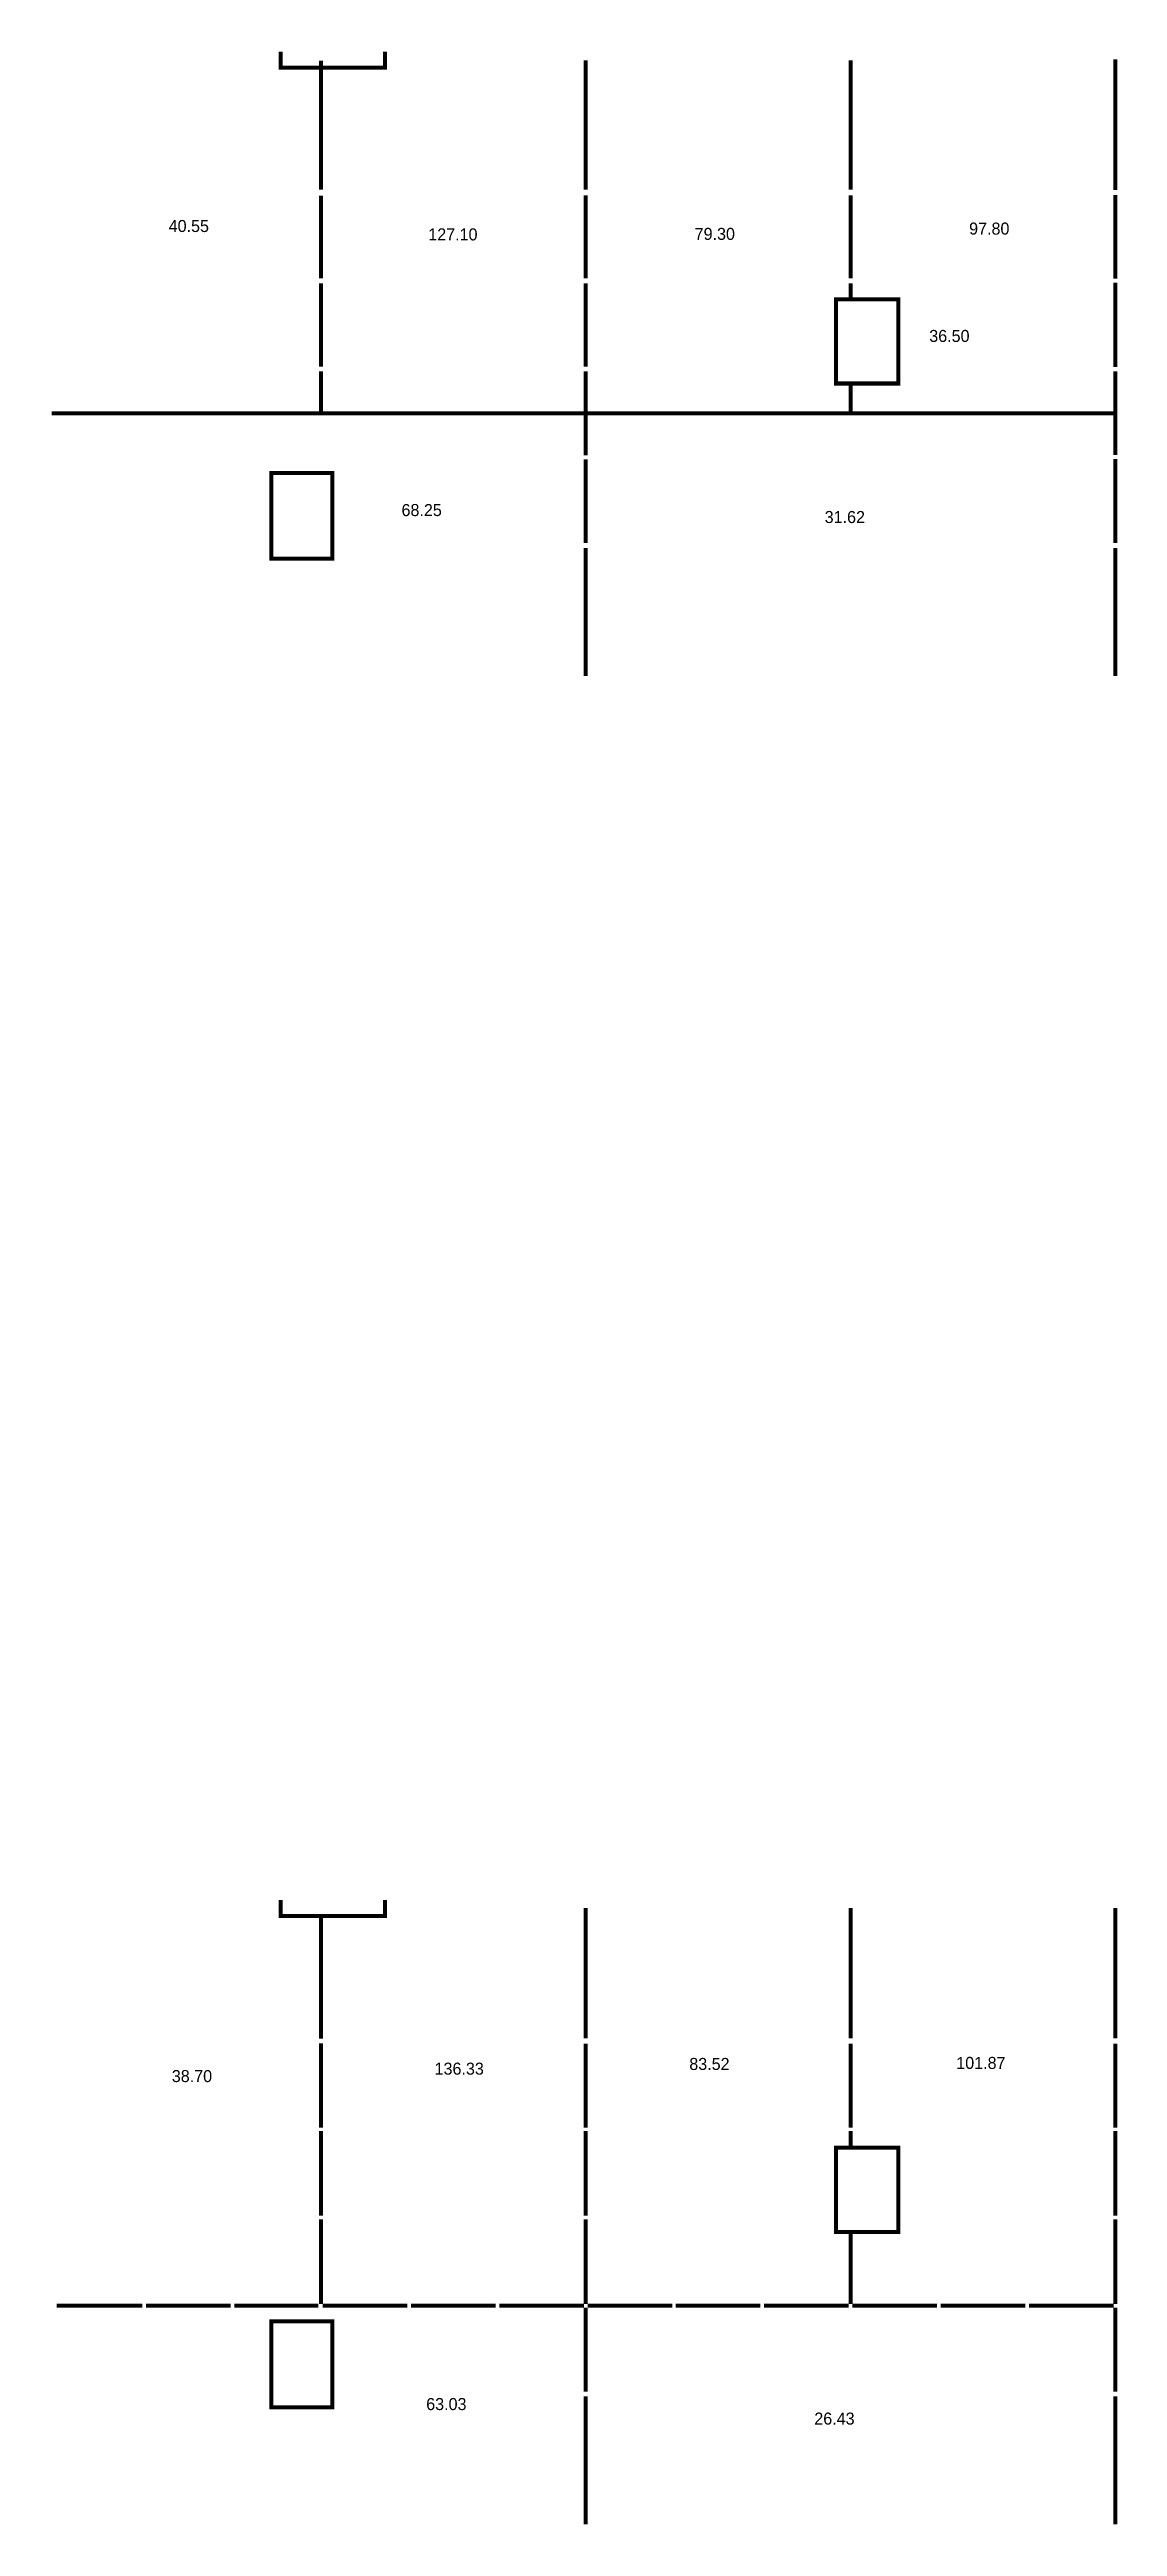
# Model space of a CAD drawing. Header units: millimetres. Extents: x -224470 to 893780, y -1288009 to 197746.
# Drawn here: x 760730 to 893780, y -1096109 to -787384 of the extents above; entities that cross this region are included whole.
import ezdxf

# ---------------------------------------------------------------- set-up
doc = ezdxf.new("R2010")
doc.units = ezdxf.units.MM
doc.header["$LTSCALE"] = 1000
doc.header["$MEASUREMENT"] = 0
doc.layers.get('0').update_dxf_attribs({"linetype": 'CONTINUOUS'})
doc.styles.add('나눔바른고딕', font='')
doc.styles.get('나눔바른고딕').set_extended_font_data('나눔바른고딕')

msp = doc.modelspace()

# ---------------------------------------------------------------- texts
at = {"color": 4, "ltscale": 10000, "style": '나눔바른고딕'}
for s, p in [('40.55', (775571.6, -810129.4)), ('127.10', (807915.5, -811173.3)), ('79.30', (841104.3, -811112.1)), ('97.80', (875301.4, -810452.1)), ('68.25', (804581.6, -845535.1)), ('31.62', (857306.6, -846401.5)), ('38.70', (775962.8, -1040723)), ('136.33', (808701.5, -1039798.9)), ('83.52', (840436.9, -1039211.1)), ('101.87', (873698.9, -1039082.1)), ('63.03', (807656.2, -1081604.1)), ('26.43', (856014.4, -1083414.6))]:
    msp.add_text(s, height=1500, dxfattribs=at).set_placement(p)
at = {"color": 2, "ltscale": 10000, "style": '나눔바른고딕'}
msp.add_text('36.50', height=1500, dxfattribs=at).set_placement((870333.3, -823831.9))

# ---------------------------------------------------------------- linework, layer by layer
at = {"color": 4, "ltscale": 10000, "const_width": 500}
for points in [[(794530.1, -789634.5), (789530.1, -789634.5), (789530.1, -787634.5)], [(794530.1, -789634.5), (802530.1, -789634.5), (802530.1, -787634.5)], [(794530.1, -788759.5), (794530.1, -804834.5)], [(827530.1, -804859.5), (827530.1, -788709.5)], [(860530.1, -804859.5), (860530.1, -788709.5)], [(893530.1, -788609.5), (893530.1, -804884.5)], [(794530.1, -805584.5), (794530.1, -815909.5)], [(827530.1, -815909.5), (827530.1, -805559.5)], [(860530.1, -815909.5), (860530.1, -805559.5)], [(893529.5, -805534.5), (893530.1, -815959.5)], [(794530.1, -816509.5), (794530.1, -826909.5)], [(827530.1, -826909.5), (827530.1, -816509.5)], [(860530.1, -816509.5), (860530.1, -818509.5), (858730.1, -818509.5), (858730.1, -829009.5), (860530.1, -829009.5), (860530.1, -832709.5), (827530.1, -832709.5)], [(893530.1, -816459.5), (893528.9, -826959.5)], [(860530.1, -818509.5), (866480.1, -818509.5), (866480.1, -829009.5), (860530.1, -829009.5)], [(794530.1, -827509.5), (794530.1, -832709.5), (827530.1, -832709.5), (827530.1, -827509.5)], [(860530.1, -832709.5), (893528.7, -832709.5), (893530, -827509.5)], [(760980.1, -832709.5), (794530.1, -832709.5)], [(827530.1, -832709.5), (827530.1, -837959.5)], [(893530.1, -837909.5), (893528.7, -832709.5)], [(827530.1, -838459.5), (827530.1, -848909.5)], [(893530.1, -838434.5), (893530.1, -848909.5)], [(827530.1, -849509.5), (827530.1, -865459.5)], [(893530.1, -849509.5), (893530.1, -865459.5)], [(794530.1, -1020034.5), (789530.1, -1020034.5), (789530.1, -1018034.5)], [(794530.1, -1035309.5), (794530.1, -1020034.5), (802530.1, -1020034.5), (802530.1, -1018034.5)], [(827530.1, -1019009.5), (827530.1, -1035284.5)], [(860530.1, -1019009.5), (860530.1, -1035284.5)], [(893530.1, -1035284.5), (893530.1, -1019009.5)], [(794530.1, -1046384.5), (794530.1, -1035909.5)], [(827530.1, -1035934.5), (827530.1, -1046384.5)], [(860530.1, -1035934.5), (860530.1, -1046384.5)], [(893530.1, -1046384.5), (893530.1, -1035934.5)], [(794530.1, -1057384.5), (794530.1, -1046834.5)], [(827530.1, -1046834.5), (827530.1, -1057384.5)], [(860530.1, -1046834.5), (860530.1, -1048909.5), (858730.1, -1048909.5), (858730.1, -1059409.5), (860530.1, -1059409.5), (860530.1, -1068384.5)], [(860530.1, -1048909.5), (866480.1, -1048909.5), (866480.1, -1059409.5), (860530.1, -1059409.5)], [(893530.1, -1057384.5), (893530.1, -1046834.5)], [(794530.1, -1068384.5), (794530.1, -1057834.5)], [(827530.1, -1057834.5), (827530.1, -1068384.5)], [(893530.1, -1068384.5), (893530.1, -1057834.5)], [(772305.1, -1068609.5), (761630.1, -1068609.5)], [(783305.1, -1068609.5), (772755.1, -1068609.5)], [(794230.1, -1068609.5), (783755.1, -1068609.5)], [(805305.1, -1068609.5), (794755.1, -1068609.5)], [(816305.1, -1068609.5), (805755.1, -1068609.5)], [(827305.1, -1068609.5), (816755.1, -1068609.5)], [(827530.1, -1079309.5), (827530.1, -1068834.5)], [(838305.1, -1068609.5), (827755.1, -1068609.5)], [(849305.1, -1068609.5), (838755.1, -1068609.5)], [(860305.1, -1068609.5), (849755.1, -1068609.5)], [(871305.1, -1068609.5), (860755.1, -1068609.5)], [(871755.1, -1068609.5), (882305.1, -1068609.5)], [(882755.1, -1068609.5), (893305.1, -1068609.5)], [(893530.1, -1068834.5), (893530.1, -1079309.5)], [(827530.1, -1079909.5), (827530.1, -1095859.5)], [(893530.1, -1079909.5), (893530.1, -1095859.5)]]:
    msp.add_lwpolyline(points, dxfattribs=at)
for points in [[(788380.1, -840159.5), (788380.1, -850859.5), (790380.1, -850859.5), (795980.1, -850859.5), (795980.1, -840159.5)], [(788380.1, -1070559.5), (788380.1, -1081259.5), (790380.1, -1081259.5), (795980.1, -1081259.5), (795980.1, -1070559.5)]]:
    msp.add_lwpolyline(points, close=True, dxfattribs=at)

msp.set_redraw_order([(e.dxf.handle, doc.entitydb.next_handle()) for e in msp.query("TEXT MTEXT ATTDEF DIMENSION ARC_DIMENSION")])  # texts and dimensions are drawn at this point

doc.saveas('drawing.dxf')
